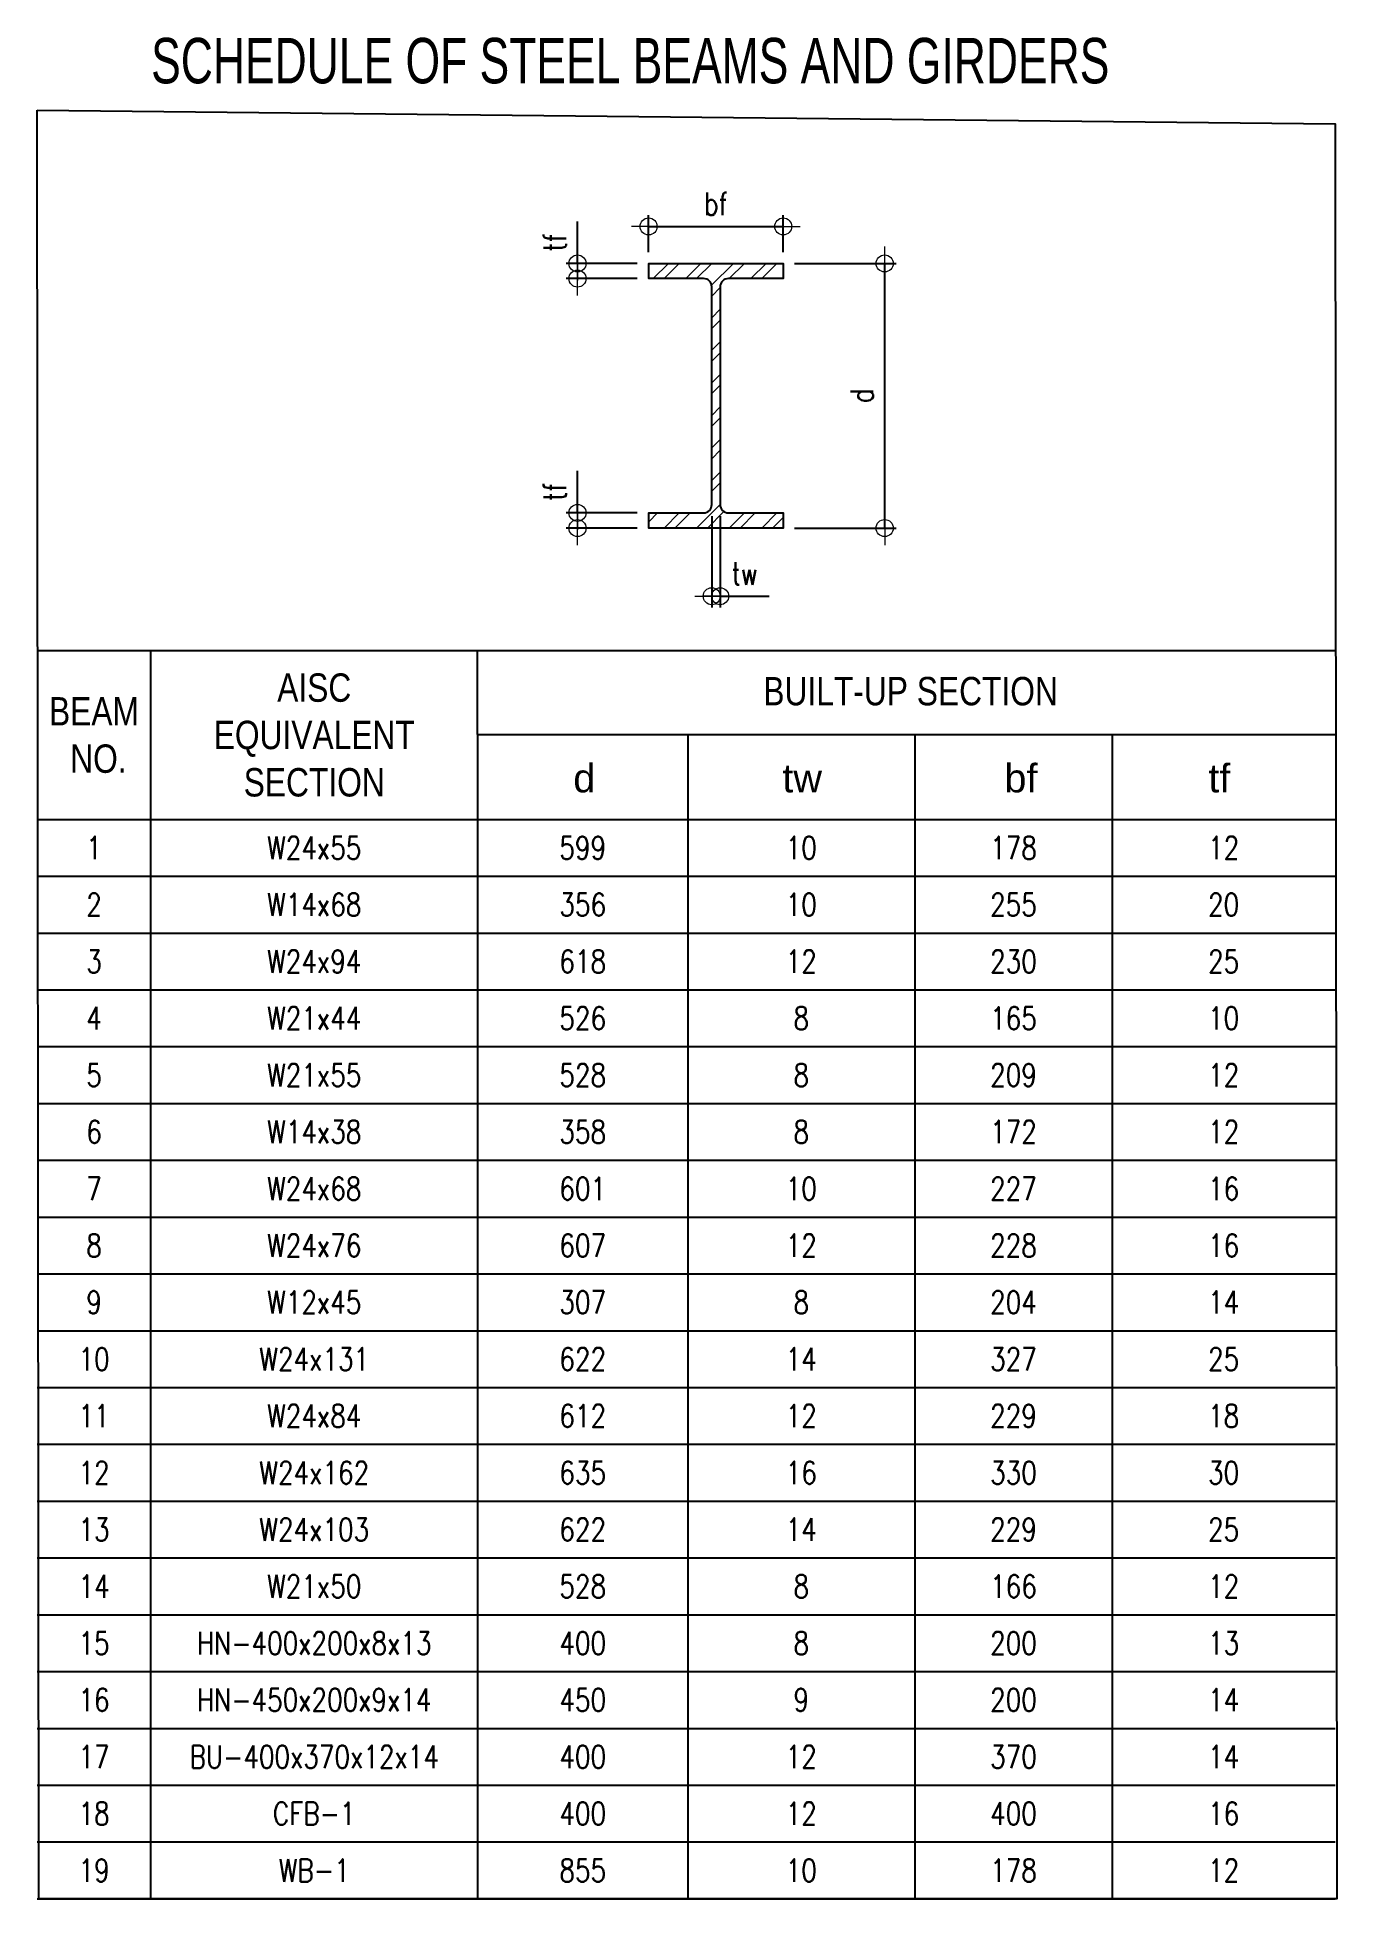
# Model space of a CAD drawing. Header units: millimetres. Extents: x 510057 to 786700, y -16030 to 119854.
# Drawn here: x 763828 to 786700, y 54243 to 87012 of the extents above; entities that cross this region are included whole.
import ezdxf

# ---------------------------------------------------------------- set-up
doc = ezdxf.new("R2010")
doc.units = ezdxf.units.MM
doc.header["$MEASUREMENT"] = 0
doc.layers.get('0').update_dxf_attribs({"lineweight": 0})
doc.layers.add('LINES', color=1, linetype='Continuous')
doc.layers.add('S-DETL-LN03', color=3, linetype='Continuous')
for name, color, linetype, lineweight in [('S-ANNO-DIMS', 252, 'Continuous', 5), ('S-ANNO-TEXT', 2, 'Continuous', 20), ('S-DETL-PATT', 9, 'Continuous', 9), ('TEXT', 2, 'Continuous', 20)]:
    doc.layers.add(name, color=color, linetype=linetype, lineweight=lineweight)
doc.styles.add('1', font='simplex.shx', dxfattribs={"width": 0.85, "height": 300})
doc.styles.add('SIMPLEX', font='SIMPLEX.shx', dxfattribs={"width": 0.8, "height": 400})
doc.styles.add('TITLE1', font='HELV.shx', dxfattribs={"height": 500})
doc.dimstyles.new('DIM_200', dxfattribs={"dimtxt": 400, "dimasz": 2, "dimexe": 200, "dimexo": 200, "dimgap": 200, "dimtad": 1, "dimdec": 0, "dimrnd": 1, "dimzin": 1, "dimdsep": 46, "dimtxsty": 'SIMPLEX', "dimblk1": 'ESCADIM_ARW', "dimblk2": 'ESCADIM_ARW', "dimsah": 1, "dimcen": 50, "dimclrd": 251, "dimclre": 251, "dimclrt": 52, "dimazin": 0, "dimtfac": 1, "dimtdec": 0, "dimtofl": 0, "dimtmove": 0, "dimatfit": 3, "dimldrblk": 'ESCADIM_ARW', "dimfxl": 1, "dimtolj": 1, "dimtzin": 0, "dimarcsym": 0})

msp = doc.modelspace()

# ---------------------------------------------------------------- texts
at = {"layer": 'S-ANNO-TEXT', "insert": (765832.7, 87000.1, 0), "char_height": 800, "width": 27388.959, "attachment_point": 1, "style": 'TITLE1'}
msp.add_mtext('{\\W0.7;SCHEDULE OF STEEL BEAMS AND GIRDERS}', dxfattribs=at)
at = {"layer": 'S-ANNO-TEXT', "color": 7, "char_height": 500, "attachment_point": 5, "style": 'TITLE1'}
for s, insert, width in [('{\\W0.8;AISC EQUIVALENT SECTION}', (768703.6, 74726.8, 0), 4130.741), ('{\\W0.8;BUILT-UP SECTION}', (779199.3, 75497.9, 0), 8446.763), ('{\\W0.8;BEAM\\P NO.}', (764827.2, 74726.8, 0), 4130.741), ('d', (773456.7, 73966.3, 0), 4130.741), ('tw', (777291, 73966.3, 0), 4130.741), ('bf', (781140.7, 73966.3, 0), 4130.741), ('tf', (784634.2, 73966.3, 0), 4130.741)]:
    msp.add_mtext(s, dxfattribs=dict(at, insert=insert, width=width))
at = {"layer": 'TEXT', "char_height": 400, "width": 22904.451, "attachment_point": 5, "style": '1'}
for s, insert in [('\\A1;{\\W0.8;1}', (764828.1, 72743.2, 0)), ('\\A1;{\\W0.8;W24x55}', (768703.6, 72743.2, 0)), ('\\A1;{\\W0.8;599}', (773429.3, 72743.2, 0)), ('\\A1;{\\W0.8;10}', (777275.3, 72743.2, 0)), ('\\A1;{\\W0.8;178}', (781010.1, 72743.2, 0)), ('\\A1;{\\W0.8;12}', (784709.1, 72743.2, 0)), ('\\A1;{\\W0.8;2}', (764828.1, 71743.2, 0)), ('\\A1;{\\W0.8;W14x68}', (768703.6, 71743.2, 0)), ('\\A1;{\\W0.8;356}', (773429.3, 71743.2, 0)), ('\\A1;{\\W0.8;10}', (777275.3, 71743.2, 0)), ('\\A1;{\\W0.8;255}', (781010.1, 71743.2, 0)), ('\\A1;{\\W0.8;20}', (784709.1, 71743.2, 0)), ('\\A1;{\\W0.8;3}', (764828.1, 70743.2, 0)), ('\\A1;{\\W0.8;W24x94}', (768703.6, 70743.2, 0)), ('\\A1;{\\W0.8;618}', (773429.3, 70743.2, 0)), ('\\A1;{\\W0.8;12}', (777275.3, 70743.2, 0)), ('\\A1;{\\W0.8;230}', (781010.1, 70743.2, 0)), ('\\A1;{\\W0.8;25}', (784709.1, 70743.2, 0)), ('\\A1;{\\W0.8;4}', (764828.1, 69743.2, 0)), ('\\A1;{\\W0.8;W21x44}', (768703.6, 69743.2, 0)), ('\\A1;{\\W0.8;526}', (773429.3, 69743.2, 0)), ('\\A1;{\\W0.8;8}', (777275.3, 69743.2, 0)), ('\\A1;{\\W0.8;165}', (781010.1, 69743.2, 0)), ('\\A1;{\\W0.8;10}', (784709.1, 69743.2, 0)), ('\\A1;{\\W0.8;5}', (764828.1, 68743.2, 0)), ('\\A1;{\\W0.8;W21x55}', (768703.6, 68743.2, 0)), ('\\A1;{\\W0.8;528}', (773429.3, 68743.2, 0)), ('\\A1;{\\W0.8;8}', (777275.3, 68743.2, 0)), ('\\A1;{\\W0.8;209}', (781010.1, 68743.2, 0)), ('\\A1;{\\W0.8;12}', (784709.1, 68743.2, 0)), ('\\A1;{\\W0.8;6}', (764828.1, 67743.2, 0)), ('\\A1;{\\W0.8;W14x38}', (768703.6, 67743.2, 0)), ('\\A1;{\\W0.8;358}', (773429.3, 67743.2, 0)), ('\\A1;{\\W0.8;8}', (777275.3, 67743.2, 0)), ('\\A1;{\\W0.8;172}', (781010.1, 67743.2, 0)), ('\\A1;{\\W0.8;12}', (784709.1, 67743.2, 0)), ('\\A1;{\\W0.8;7}', (764828.1, 66743.2, 0)), ('\\A1;{\\W0.8;W24x68}', (768703.6, 66743.2, 0)), ('\\A1;{\\W0.8;601}', (773429.3, 66743.2, 0)), ('\\A1;{\\W0.8;10}', (777275.3, 66743.2, 0)), ('\\A1;{\\W0.8;227}', (781010.1, 66743.2, 0)), ('\\A1;{\\W0.8;16}', (784709.1, 66743.2, 0)), ('\\A1;{\\W0.8;8}', (764828.1, 65743.2, 0)), ('\\A1;{\\W0.8;W24x76}', (768703.6, 65743.2, 0)), ('\\A1;{\\W0.8;607}', (773429.3, 65743.2, 0)), ('\\A1;{\\W0.8;12}', (777275.3, 65743.2, 0)), ('\\A1;{\\W0.8;228}', (781010.1, 65743.2, 0)), ('\\A1;{\\W0.8;16}', (784709.1, 65743.2, 0)), ('\\A1;{\\W0.8;9}', (764828.1, 64743.2, 0)), ('\\A1;{\\W0.8;W12x45}', (768703.6, 64743.2, 0)), ('\\A1;{\\W0.8;307}', (773429.3, 64743.2, 0)), ('\\A1;{\\W0.8;8}', (777275.3, 64743.2, 0)), ('\\A1;{\\W0.8;204}', (781010.1, 64743.2, 0)), ('\\A1;{\\W0.8;14}', (784709.1, 64743.2, 0)), ('\\A1;{\\W0.8;10}', (764828.1, 63743.2, 0)), ('\\A1;{\\W0.8;W24x131}', (768703.6, 63743.2, 0)), ('\\A1;{\\W0.8;622}', (773429.3, 63743.2, 0)), ('\\A1;{\\W0.8;14}', (777275.3, 63743.2, 0)), ('\\A1;{\\W0.8;327}', (781010.1, 63743.2, 0)), ('\\A1;{\\W0.8;25}', (784709.1, 63743.2, 0)), ('\\A1;{\\W0.8;11}', (764828.1, 62743.2, 0)), ('\\A1;{\\W0.8;W24x84}', (768703.6, 62743.2, 0)), ('\\A1;{\\W0.8;612}', (773429.3, 62743.2, 0)), ('\\A1;{\\W0.8;12}', (777275.3, 62743.2, 0)), ('\\A1;{\\W0.8;229}', (781010.1, 62743.2, 0)), ('\\A1;{\\W0.8;18}', (784709.1, 62743.2, 0)), ('\\A1;{\\W0.8;12}', (764828.1, 61743.2, 0)), ('\\A1;{\\W0.8;W24x162}', (768703.6, 61743.2, 0)), ('\\A1;{\\W0.8;635}', (773429.3, 61743.2, 0)), ('\\A1;{\\W0.8;16}', (777275.3, 61743.2, 0)), ('\\A1;{\\W0.8;330}', (781010.1, 61743.2, 0)), ('\\A1;{\\W0.8;30}', (784709.1, 61743.2, 0)), ('\\A1;{\\W0.8;13}', (764828.1, 60743.2, 0)), ('\\A1;{\\W0.8;W24x103}', (768703.6, 60743.2, 0)), ('\\A1;{\\W0.8;622}', (773429.3, 60743.2, 0)), ('\\A1;{\\W0.8;14}', (777275.3, 60743.2, 0)), ('\\A1;{\\W0.8;229}', (781010.1, 60743.2, 0)), ('\\A1;{\\W0.8;25}', (784709.1, 60743.2, 0)), ('\\A1;{\\W0.8;14}', (764828.1, 59743.2, 0)), ('\\A1;{\\W0.8;W21x50}', (768703.6, 59743.2, 0)), ('\\A1;{\\W0.8;528}', (773429.3, 59743.2, 0)), ('\\A1;{\\W0.8;8}', (777275.3, 59743.2, 0)), ('\\A1;{\\W0.8;166}', (781010.1, 59743.2, 0)), ('\\A1;{\\W0.8;12}', (784709.1, 59743.2, 0)), ('\\A1;{\\W0.8;15}', (764828.1, 58743.2, 0)), ('\\A1;{\\W0.8;HN-400x200x8x13}', (768703.6, 58743.2, 0)), ('\\A1;{\\W0.8;400}', (773429.3, 58743.2, 0)), ('\\A1;{\\W0.8;8}', (777275.3, 58743.2, 0)), ('\\A1;{\\W0.8;200}', (781010.1, 58743.2, 0)), ('\\A1;{\\W0.8;13}', (784709.1, 58743.2, 0)), ('\\A1;{\\W0.8;16}', (764828.1, 57743.2, 0)), ('\\A1;{\\W0.8;HN-450x200x9x14}', (768703.6, 57743.2, 0)), ('\\A1;{\\W0.8;450}', (773429.3, 57743.2, 0)), ('\\A1;{\\W0.8;9}', (777275.3, 57743.2, 0)), ('\\A1;{\\W0.8;200}', (781010.1, 57743.2, 0)), ('\\A1;{\\W0.8;14}', (784709.1, 57743.2, 0)), ('\\A1;{\\W0.8;17}', (764828.1, 56743.2, 0)), ('\\A1;{\\W0.8;BU-400x370x12x14}', (768703.6, 56743.2, 0)), ('\\A1;\\pxt26;{\\W0.8;400}', (773429.3, 56743.2, 0)), ('\\A1;{\\W0.8;12}', (777275.3, 56743.2, 0)), ('\\A1;{\\W0.8;370}', (781010.1, 56743.2, 0)), ('\\A1;{\\W0.8;14}', (784709.1, 56743.2, 0)), ('\\A1;{\\W0.8;18}', (764828.1, 55743.2, 0)), ('\\A1;{\\W0.8;CFB-1}', (768703.6, 55743.2, 0)), ('\\A1;{\\W0.8;400}', (773429.3, 55743.2, 0)), ('\\A1;{\\W0.8;12}', (777275.3, 55743.2, 0)), ('\\A1;{\\W0.8;400}', (781010.1, 55743.2, 0)), ('\\A1;{\\W0.8;16}', (784709.1, 55743.2, 0)), ('\\A1;{\\W0.8;19}', (764828.1, 54743.2, 0)), ('\\A1;{\\W0.8;WB-1}', (768703.6, 54743.2, 0)), ('\\A1;{\\W0.8;855}', (773429.3, 54743.2, 0)), ('\\A1;{\\W0.8;10}', (777275.3, 54743.2, 0)), ('\\A1;{\\W0.8;178}', (781010.1, 54743.2, 0)), ('\\A1;{\\W0.8;12}', (784709.1, 54743.2, 0))]:
    msp.add_mtext(s, dxfattribs=dict(at, insert=insert))

# ---------------------------------------------------------------- blocks, each defined once
blk = doc.blocks.new('ESCADIM_ARW')
at = {"color": 7}
blk.add_line((-150, 0), (150, 0), dxfattribs=at)
blk.add_circle((0, 0), 75, dxfattribs=at)
blk = doc.blocks.new('*D4991')
at = {"layer": 'Defpoints', "color": 0, "ltscale": 0.05, "transparency": 16777216}
for p in [(776958, 83681), (774589, 83030), (776958, 83030)]:
    blk.add_point(p, dxfattribs=at)
at = {"layer": 'S-ANNO-DIMS', "color": 251, "lineweight": -2, "ltscale": 0.05, "transparency": 16777216}
for p, q in [((774589, 83230), (774589, 83881)), ((774591, 83681), (776956, 83681)), ((776958, 83230), (776958, 83881))]:
    blk.add_line(p, q, dxfattribs=at)
at = {"layer": 'S-ANNO-DIMS', "color": 251, "lineweight": -2, "ltscale": 0.05, "transparency": 16777216, "xscale": 2, "yscale": 2, "zscale": 2, "rotation": 180}
blk.add_blockref('ESCADIM_ARW', (774589, 83681), dxfattribs=at)
at = {"layer": 'S-ANNO-DIMS', "color": 251, "lineweight": -2, "ltscale": 0.05, "transparency": 16777216, "xscale": 2, "yscale": 2, "zscale": 2}
blk.add_blockref('ESCADIM_ARW', (776958, 83681), dxfattribs=at)
at = {"layer": 'S-ANNO-DIMS', "color": 52, "ltscale": 0.05, "transparency": 16777216, "insert": (775774, 84081), "char_height": 400, "attachment_point": 5, "style": 'SIMPLEX'}
blk.add_mtext('\\A1;bf', dxfattribs=at)
blk = doc.blocks.new('*D4992')
at = {"layer": 'Defpoints', "color": 0, "ltscale": 0.05, "transparency": 16777216}
for p in [(776958, 83030), (778743, 83030), (776958, 78372)]:
    blk.add_point(p, dxfattribs=at)
at = {"layer": 'S-ANNO-DIMS', "color": 251, "lineweight": -2, "ltscale": 0.05, "transparency": 16777216}
for p, q in [((777158, 83030), (778943, 83030)), ((778743, 78374), (778743, 83028)), ((777158, 78372), (778943, 78372))]:
    blk.add_line(p, q, dxfattribs=at)
at = {"layer": 'S-ANNO-DIMS', "color": 251, "lineweight": -2, "ltscale": 0.05, "transparency": 16777216, "xscale": 2, "yscale": 2, "zscale": 2}
for p, rotation in [((778743, 83030), 90), ((778743, 78372), 270)]:
    blk.add_blockref('ESCADIM_ARW', p, dxfattribs=dict(at, rotation=rotation))
at = {"layer": 'S-ANNO-DIMS', "color": 52, "ltscale": 0.05, "transparency": 16777216, "insert": (778343, 80701), "char_height": 400, "attachment_point": 5, "rotation": 90, "style": 'SIMPLEX'}
blk.add_mtext('\\A1;d', dxfattribs=at)
blk = doc.blocks.new('*D4993')
at = {"layer": 'Defpoints', "color": 0, "ltscale": 0.05, "transparency": 16777216}
for p in [(775699, 78784), (775848, 78784), (775848, 77172)]:
    blk.add_point(p, dxfattribs=at)
at = {"layer": 'S-ANNO-DIMS', "color": 251, "lineweight": -2, "ltscale": 0.05, "transparency": 16777216}
for p, q in [((775699, 78584), (775699, 76972)), ((775848, 78584), (775848, 76972)), ((775697, 77172), (775695, 77172)), ((775850, 77172), (776709, 77172))]:
    blk.add_line(p, q, dxfattribs=at)
at = {"layer": 'S-ANNO-DIMS', "color": 251, "lineweight": -2, "ltscale": 0.05, "transparency": 16777216, "xscale": 2, "yscale": 2, "zscale": 2}
blk.add_blockref('ESCADIM_ARW', (775699, 77172), dxfattribs=at)
at = {"layer": 'S-ANNO-DIMS', "color": 251, "lineweight": -2, "ltscale": 0.05, "transparency": 16777216, "xscale": 2, "yscale": 2, "zscale": 2, "rotation": 180}
blk.add_blockref('ESCADIM_ARW', (775848, 77172), dxfattribs=at)
at = {"layer": 'S-ANNO-DIMS', "color": 52, "ltscale": 0.05, "transparency": 16777216, "insert": (776280, 77572), "char_height": 400, "attachment_point": 5, "style": 'SIMPLEX'}
blk.add_mtext('\\A1;tw', dxfattribs=at)
blk = doc.blocks.new('*D4989')
at = {"layer": 'Defpoints', "color": 0, "ltscale": 0.05, "transparency": 16777216}
for p in [(773337, 83030), (774589, 83030), (774589, 82763)]:
    blk.add_point(p, dxfattribs=at)
at = {"layer": 'S-ANNO-DIMS', "color": 251, "lineweight": -2, "ltscale": 0.05, "transparency": 16777216}
for p, q in [((773337, 83032), (773337, 83769)), ((774389, 83030), (773137, 83030)), ((774389, 82763), (773137, 82763)), ((773337, 82761), (773337, 82759))]:
    blk.add_line(p, q, dxfattribs=at)
at = {"layer": 'S-ANNO-DIMS', "color": 251, "lineweight": -2, "ltscale": 0.05, "transparency": 16777216, "xscale": 2, "yscale": 2, "zscale": 2}
for p, rotation in [((773337, 83030), 270), ((773337, 82763), 90)]:
    blk.add_blockref('ESCADIM_ARW', p, dxfattribs=dict(at, rotation=rotation))
at = {"layer": 'S-ANNO-DIMS', "color": 52, "ltscale": 0.05, "transparency": 16777216, "insert": (772937, 83402), "char_height": 400, "attachment_point": 5, "rotation": 90, "style": 'SIMPLEX'}
blk.add_mtext('\\A1;tf', dxfattribs=at)
blk = doc.blocks.new('*D4990')
at = {"layer": 'Defpoints', "color": 0, "ltscale": 0.05, "transparency": 16777216}
for p in [(773337, 78639), (774589, 78639), (774589, 78372)]:
    blk.add_point(p, dxfattribs=at)
at = {"layer": 'S-ANNO-DIMS', "color": 251, "lineweight": -2, "ltscale": 0.05, "transparency": 16777216}
for p, q in [((773337, 78641), (773337, 79378)), ((774389, 78639), (773137, 78639)), ((774389, 78372), (773137, 78372)), ((773337, 78370), (773337, 78368))]:
    blk.add_line(p, q, dxfattribs=at)
at = {"layer": 'S-ANNO-DIMS', "color": 251, "lineweight": -2, "ltscale": 0.05, "transparency": 16777216, "xscale": 2, "yscale": 2, "zscale": 2}
for p, rotation in [((773337, 78639), 270), ((773337, 78372), 90)]:
    blk.add_blockref('ESCADIM_ARW', p, dxfattribs=dict(at, rotation=rotation))
at = {"layer": 'S-ANNO-DIMS', "color": 52, "ltscale": 0.05, "transparency": 16777216, "insert": (772937, 79011), "char_height": 400, "attachment_point": 5, "rotation": 90, "style": 'SIMPLEX'}
blk.add_mtext('\\A1;tf', dxfattribs=at)

# ---------------------------------------------------------------- dimensions: what is measured, and where the dimension line sits
at = {"layer": 'S-ANNO-DIMS', "ltscale": 0.05}
for base, p1, p2, text, picture, middle in [((776957.7, 83681.2, 0), (774589.4, 83030.1, 0), (776957.7, 83030.1, 0), 'bf', '*D4991', (775773.6, 84081.2, 0)), ((775847.6, 77172.2, 0), (775699.5, 78783.7, 0), (775847.6, 78783.7, 0), 'tw', '*D4993', (776280.2, 77572.2, 0))]:
    dim = msp.add_linear_dim(base=base, p1=p1, p2=p2, text=text, dimstyle='DIM_200', dxfattribs=at)
    dim.commit()
    dim.dimension.update_dxf_attribs({"geometry": picture, "text_midpoint": middle})
for base, p1, p2, text, picture, middle in [((773336.7, 83030.1, 0), (774589.4, 82763.1, 0), (774589.4, 83030.1, 0), 'tf', '*D4989', (772936.7, 83401.7, 0)), ((778742.6, 83030.1, 0), (776957.7, 78372.2, 0), (776957.7, 83030.1, 0), 'd', '*D4992', (778342.6, 80701.1, 0)), ((773336.7, 78639.2, 0), (774589.4, 78372.2, 0), (774589.4, 78639.2, 0), 'tf', '*D4990', (772936.7, 79010.8, 0))]:
    dim = msp.add_linear_dim(base=base, p1=p1, p2=p2, angle=90, text=text, dimstyle='DIM_200', dxfattribs=at)
    dim.commit()
    dim.dimension.update_dxf_attribs({"geometry": picture, "text_midpoint": middle})

# ---------------------------------------------------------------- hatches: boundary and pattern name
at = {"layer": 'S-DETL-PATT'}
h = msp.add_hatch(dxfattribs=at)
h.set_pattern_fill('ANSI32', color=256, scale=1080, style=0)
h.set_pattern_definition([(45, (-899541.14, -12931.2), (-286.37825, 286.37825), []), (45, (-899350.22, -12931.2), (-286.37825, 286.37825), [])])
h.paths.add_polyline_path([(776957.7, 83030.1), (774589.4, 83030.1), (774589.4, 82763.1), (775555, 82763.1, -0.4142136), (775699.5, 82618.6), (775699.5, 78783.7, -0.4142136), (775555, 78639.2), (774589.4, 78639.2), (774589.4, 78372.2), (775773.6, 78372.2), (776957.7, 78372.2), (776957.7, 78639.2), (775992.1, 78639.2, -0.4142136), (775847.6, 78783.7), (775847.6, 82618.6, -0.4142136), (775992.1, 82763.1), (776957.7, 82763.1)])

# ---------------------------------------------------------------- linework, layer by layer
at = {"layer": 'LINES', "color": 2, "linetype": 'Continuous', "lineweight": -3}
for p, q in [((786669.1, 76210.4, 0), (763828.1, 76210.4, 0)), ((771579.1, 74735, 0), (771579.1, 76210.4, 0)), ((771579.1, 74735, 0), (786669.1, 74735, 0)), ((763828.1, 73243.2, 0), (786669.1, 73243.2, 0))]:
    msp.add_line(p, q, dxfattribs=at)
at = {"layer": 'LINES', "linetype": 'Continuous', "lineweight": -3}
for p, q in [((765828.1, 54243.2, 0), (765828.1, 76210.4, 0)), ((771579.1, 74735, 0), (771579.1, 54243.2, 0)), ((775279.4, 74735, 0), (775279.4, 54243.2, 0)), ((779271.2, 74735, 0), (779271.2, 54243.2, 0)), ((782749, 74735, 0), (782749, 54243.2, 0)), ((763828.1, 72243.2, 0), (786669.1, 72243.2, 0)), ((763828.1, 71243.2, 0), (786669.1, 71243.2, 0)), ((763828.1, 70243.2, 0), (786669.1, 70243.2, 0)), ((763828.1, 69243.2, 0), (786669.1, 69243.2, 0)), ((763828.1, 68243.2, 0), (786669.1, 68243.2, 0)), ((763828.1, 67243.2, 0), (786669.1, 67243.2, 0)), ((763828.1, 66243.2, 0), (786669.1, 66243.2, 0)), ((763828.1, 65243.2, 0), (786669.1, 65243.2, 0)), ((763828.1, 64243.2, 0), (786669.1, 64243.2, 0)), ((763828.1, 63243.2, 0), (786669.1, 63243.2, 0)), ((763828.1, 62243.2, 0), (786669.1, 62243.2, 0)), ((763828.1, 61243.2, 0), (786669.1, 61243.2, 0)), ((763828.1, 60243.2, 0), (786669.1, 60243.2, 0)), ((763828.1, 59243.2, 0), (786669.1, 59243.2, 0)), ((763828.1, 58243.2, 0), (786669.1, 58243.2, 0)), ((763828.1, 57243.2, 0), (786669.1, 57243.2, 0)), ((763828.1, 56243.2, 0), (786669.1, 56243.2, 0)), ((763828.1, 55243.2, 0), (786669.1, 55243.2, 0)), ((763828.1, 54243.2, 0), (786669.1, 54243.2, 0))]:
    msp.add_line(p, q, dxfattribs=at)
at = {"layer": 'LINES', "color": 2, "linetype": 'Continuous', "lineweight": -3, "elevation": 0}
msp.add_lwpolyline([(763828.1, 85726), (786669.1, 85484.6), (786699.9, 54243.2), (763858.9, 54243.2)], close=True, dxfattribs=at)
at = {"layer": 'S-DETL-LN03', "elevation": 0}
msp.add_lwpolyline([(775773.6, 78372.2), (774589.4, 78372.2), (774589.4, 78639.2), (775555, 78639.2, 0.4142136), (775699.5, 78783.7), (775699.5, 82618.6, 0.4142136), (775555, 82763.1), (774589.4, 82763.1), (774589.4, 83030.1), (776957.7, 83030.1), (776957.7, 82763.1), (775992.1, 82763.1, 0.4142136), (775847.6, 82618.6), (775847.6, 78783.7, 0.4142136), (775992.1, 78639.2), (776957.7, 78639.2), (776957.7, 78372.2), (775773.6, 78372.2)], format="xyb", dxfattribs=at)

msp.set_redraw_order([(e.dxf.handle, doc.entitydb.next_handle()) for e in msp.query("TEXT MTEXT ATTDEF DIMENSION ARC_DIMENSION")])  # texts and dimensions are drawn at this point

doc.saveas('drawing.dxf')
